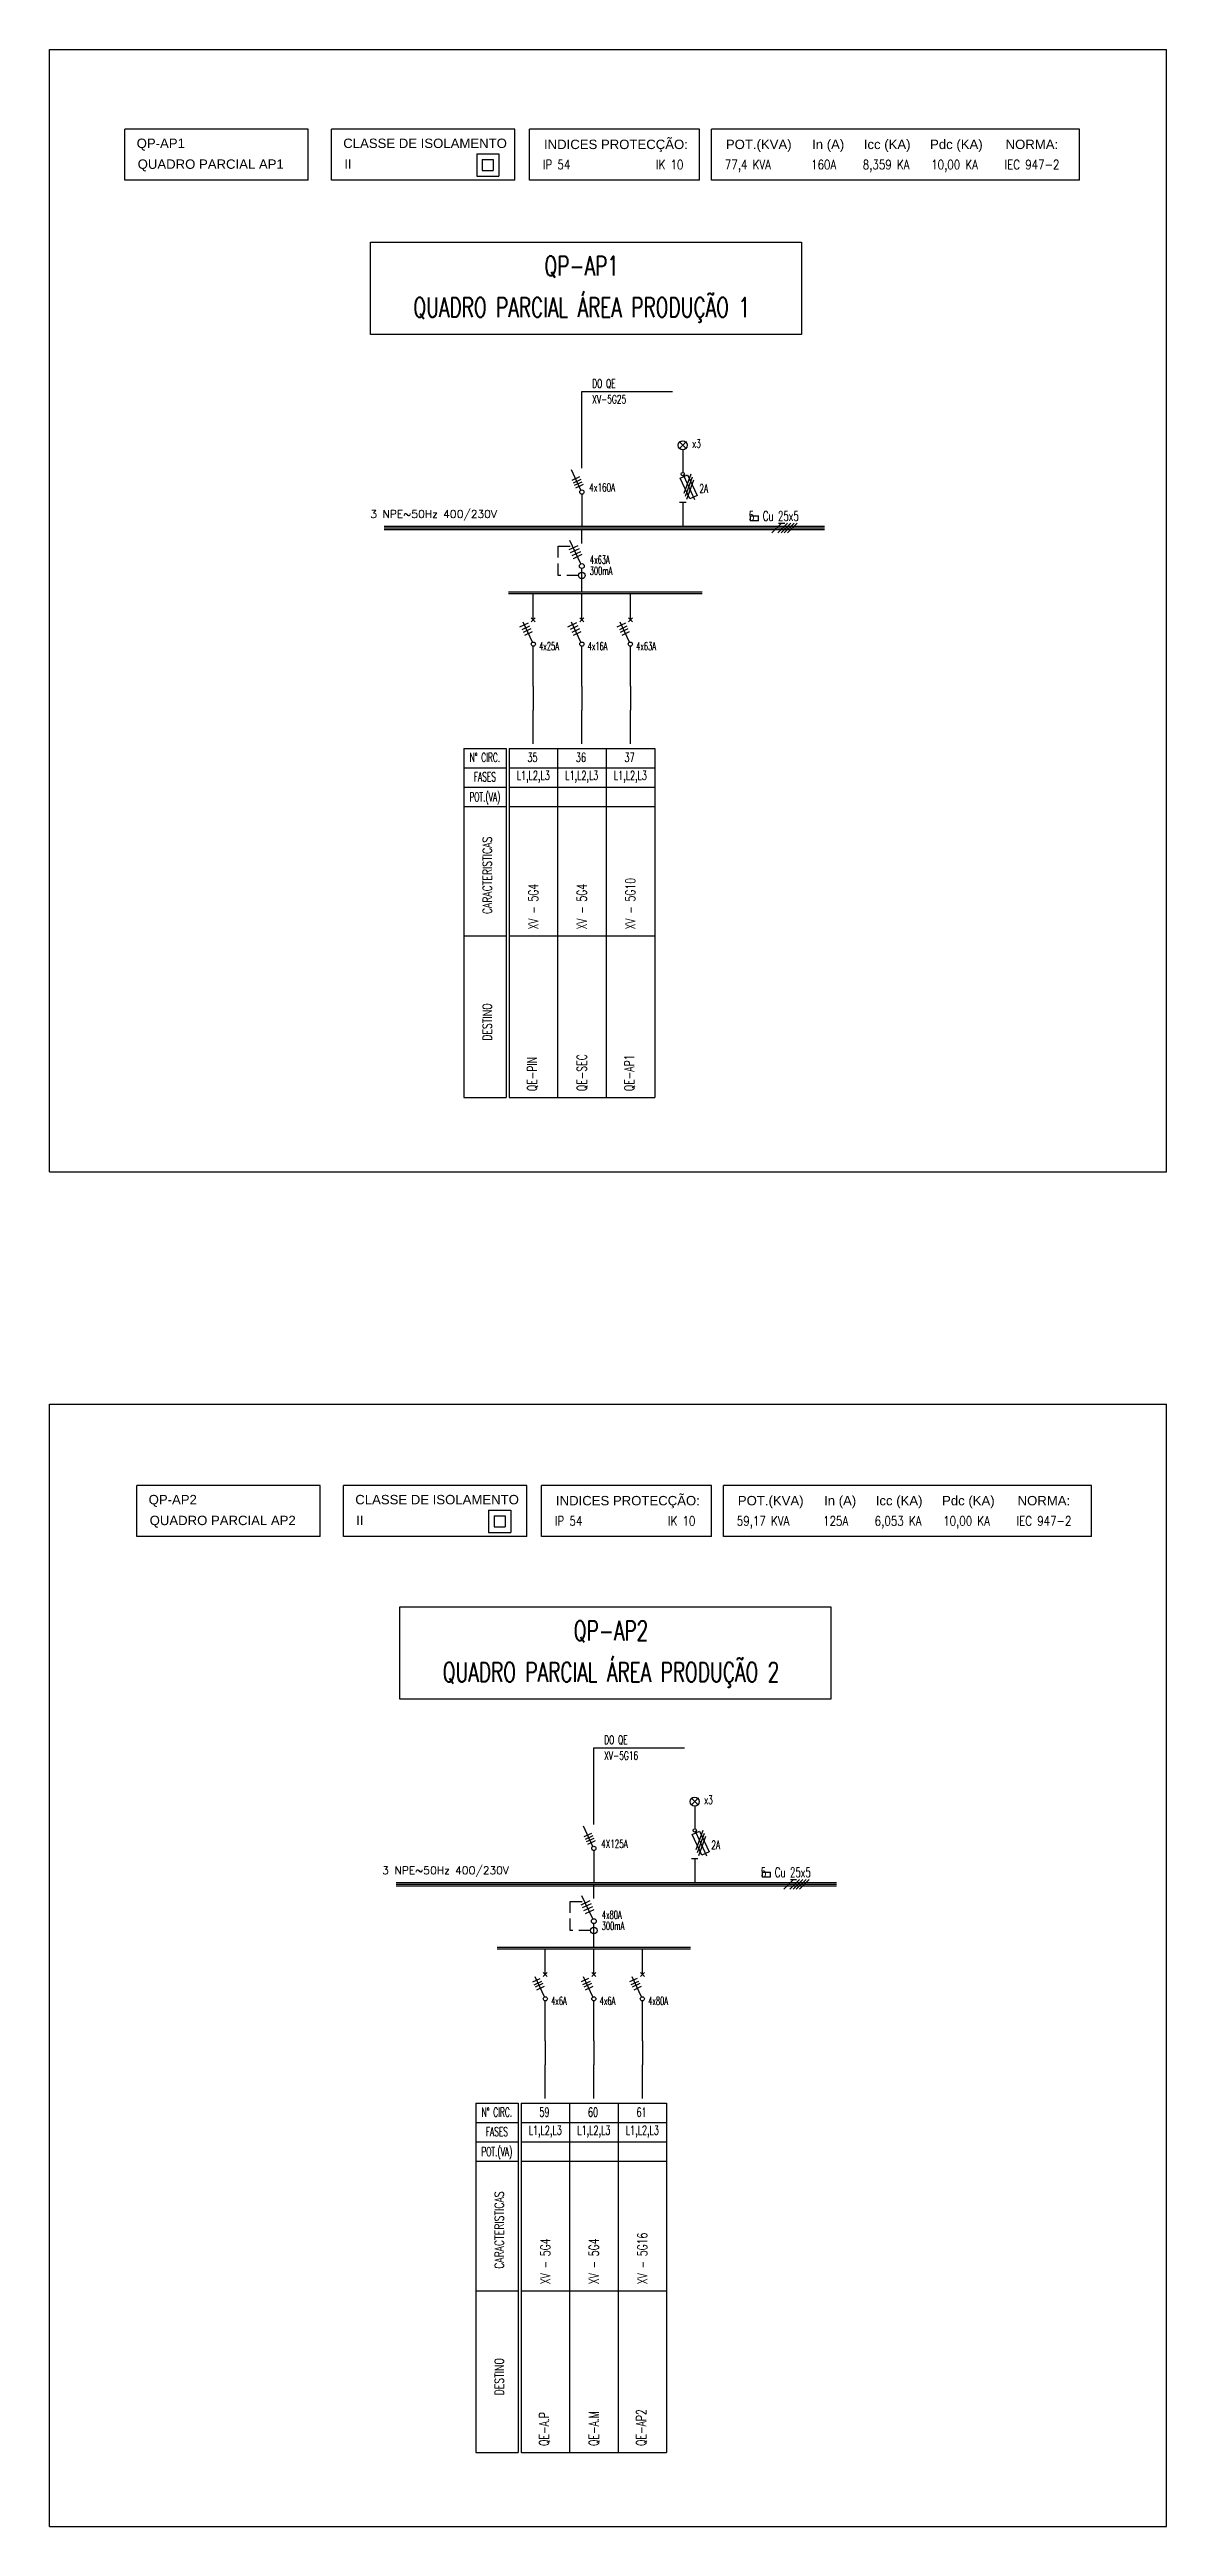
# Model space of a CAD drawing. Header units: millimetres. Extents: x -35961 to -35580, y 154458 to 154764.
# Drawn here: x -35790.2 to -35766.7, y 154487.7 to 154539.8 of the extents above; entities that cross this region are included whole.
import ezdxf
from ezdxf.enums import TextEntityAlignment as Align

# ---------------------------------------------------------------- set-up
doc = ezdxf.new("R2010")
doc.units = ezdxf.units.MM
doc.header["$MEASUREMENT"] = 0
doc.linetypes.add('HIDDEN', pattern=[0.375, 0.25, -0.125])
doc.layers.add('ELÉCTRICO', color=255, linetype='Continuous')
doc.layers.add('SIMBOLOGIA', color=255, linetype='Continuous')
doc.styles.add('ARIAL', font='arial.ttf')
doc.styles.add('ROMANS', font='romans')
doc.styles.add('SIMPLEX', font='SIMPLEX')

msp = doc.modelspace()

# ---------------------------------------------------------------- texts
at = {"layer": 'SIMBOLOGIA', "style": 'ARIAL'}
for s, p in [('QP-AP1', (-35788.409, 154537.733)), ('CLASSE DE ISOLAMENTO', (-35784.063, 154537.733)), ('INDICES PROTECÇÃO:', (-35779.84, 154537.711)), ('POT.(KVA)', (-35776.013, 154537.711)), ('In (A)', (-35774.199, 154537.711)), ('Icc (KA)', (-35773.112, 154537.711)), ('Pdc (KA)', (-35771.717, 154537.711)), ('NORMA:', (-35770.128, 154537.711)), ('QUADRO PARCIAL AP1', (-35788.388, 154537.295)), ('II', (-35784.041, 154537.295)), ('INDICES PROTECÇÃO:', (-35779.588, 154509.161)), ('QP-AP2', (-35788.157, 154509.183)), ('QUADRO PARCIAL AP2', (-35788.136, 154508.745)), ('CLASSE DE ISOLAMENTO', (-35783.81, 154509.183)), ('II', (-35783.789, 154508.745)), ('POT.(KVA)', (-35775.761, 154509.161)), ('In (A)', (-35773.947, 154509.161)), ('Icc (KA)', (-35772.86, 154509.161)), ('Pdc (KA)', (-35771.465, 154509.161)), ('NORMA:', (-35769.876, 154509.161))]:
    msp.add_text(s, height=0.198, dxfattribs=at).set_placement(p)
at = {"layer": 'SIMBOLOGIA', "color": 7, "style": 'ROMANS', "width": 0.8}
for s, p in [('IP 54', (-35779.862, 154537.285)), ('IK 10', (-35777.483, 154537.285)), ('77,4 KVA', (-35776.035, 154537.285)), ('160A', (-35774.22, 154537.285)), ('8,359 KA', (-35773.134, 154537.285)), ('10,00 KA', (-35771.694, 154537.285)), ('IEC 947-2', (-35770.15, 154537.285)), ('IP 54', (-35779.61, 154508.734)), ('IK 10', (-35777.231, 154508.734)), ('59,17 KVA', (-35775.783, 154508.734)), ('125A', (-35773.968, 154508.734)), ('6,053 KA', (-35772.882, 154508.734)), ('10,00 KA', (-35771.442, 154508.734)), ('IEC 947-2', (-35769.898, 154508.734))]:
    msp.add_text(s, height=0.198, dxfattribs=at).set_placement(p)
at = {"layer": 'SIMBOLOGIA', "style": 'SIMPLEX', "width": 0.7}
for s, height, p in [('QP-AP1', 0.4085, (-35779.048, 154535.047)), ('QUADRO PARCIAL ÁREA PRODUÇÃO 1', 0.40846, (-35779.048, 154534.175)), ('QP-AP2', 0.4085, (-35778.431, 154506.319)), ('QUADRO PARCIAL ÁREA PRODUÇÃO 2', 0.40846, (-35778.431, 154505.447))]:
    msp.add_text(s, height=height, dxfattribs=at).set_placement(p, align=Align.CENTER)
at = {"layer": 'SIMBOLOGIA', "style": 'SIMPLEX', "width": 0.65}
for s, height, p in [('DO QE', 0.177, (-35778.825, 154532.687)), ('XV-5G25', 0.177, (-35778.825, 154532.357)), ('x3', 0.177, (-35776.722, 154531.423)), ('4x160A', 0.1702, (-35778.888, 154530.504)), ('2A', 0.177, (-35776.572, 154530.478)), ('DO QE', 0.177, (-35778.573, 154504.137)), ('XV-5G16', 0.177, (-35778.573, 154503.806)), ('x3', 0.177, (-35776.47, 154502.873)), ('4X125A', 0.1702, (-35778.636, 154501.953)), ('2A', 0.177, (-35776.32, 154501.927))]:
    msp.add_text(s, height=height, dxfattribs=at).set_placement(p)
at = {"layer": 'SIMBOLOGIA', "color": 7, "style": 'ROMANS'}
for p in [(-35783.494, 154529.945), (-35783.242, 154501.395)]:
    msp.add_text('3 NPE~50Hz 400/230V', height=0.165, dxfattribs=at).set_placement(p)
at = {"layer": 'SIMBOLOGIA', "style": 'SIMPLEX', "width": 0.65}
for p in [(-35774.479, 154529.884), (-35774.227, 154501.334)]:
    msp.add_text('5  Cu 25x5', height=0.2042, dxfattribs=at).set_placement(p, align=Align.RIGHT)
at = {"layer": 'SIMBOLOGIA', "style": 'SIMPLEX', "width": 0.6}
for s, p in [('300mA', (-35778.876, 154528.919)), ('4x63A', (-35778.873, 154529.153)), ('4x25A', (-35779.941, 154527.333)), ('4x16A', (-35778.92, 154527.333)), ('4x63A', (-35777.899, 154527.333)), ('4x80A', (-35778.621, 154500.628)), ('300mA', (-35778.624, 154500.394)), ('4x6A', (-35779.689, 154498.816)), ('4x6A', (-35778.668, 154498.816)), ('4x80A', (-35777.646, 154498.816))]:
    msp.add_text(s, height=0.1702, dxfattribs=at).set_placement(p, align=Align.TOP_LEFT)
at = {"layer": 'SIMBOLOGIA', "style": 'SIMPLEX'}
for s, width, p in [('N%%D CIRC.', 0.6, (-35781.083, 154524.905)), ('FASES', 0.6, (-35781.083, 154524.496)), ('L1,L2,L3', 0.65, (-35780.065, 154524.496)), ('35', 0.65, (-35780.082, 154524.905)), ('L1,L2,L3', 0.65, (-35779.044, 154524.496)), ('36', 0.65, (-35779.061, 154524.905)), ('L1,L2,L3', 0.65, (-35778.022, 154524.496)), ('37', 0.65, (-35778.039, 154524.905)), ('POT.(VA)', 0.6, (-35781.083, 154524.06)), ('N%%D CIRC.', 0.6, (-35780.831, 154496.388)), ('59', 0.65, (-35779.83, 154496.388)), ('60', 0.65, (-35778.808, 154496.388)), ('61', 0.65, (-35777.787, 154496.388)), ('FASES', 0.6, (-35780.831, 154495.979)), ('L1,L2,L3', 0.65, (-35779.813, 154495.979)), ('L1,L2,L3', 0.65, (-35778.791, 154495.979)), ('L1,L2,L3', 0.65, (-35777.77, 154495.979)), ('POT.(VA)', 0.6, (-35780.831, 154495.543))]:
    msp.add_text(s, height=0.1905, dxfattribs=dict(at, width=width)).set_placement(p, align=Align.MIDDLE)
at = {"layer": 'SIMBOLOGIA', "style": 'SIMPLEX', "width": 0.75}
for s, height, p in [('CARACTERISTICAS', 0.19049, (-35781.034, 154522.421)), ('DESTINO', 0.1905, (-35781.034, 154519.335)), ('CARACTERISTICAS', 0.19049, (-35780.782, 154493.905)), ('DESTINO', 0.1905, (-35780.782, 154490.818))]:
    msp.add_text(s, height=height, rotation=90, dxfattribs=at).set_placement(p, align=Align.MIDDLE)
at = {"layer": 'SIMBOLOGIA', "style": 'SIMPLEX', "width": 0.7}
for s, p in [('XV - 5G4', (-35779.962, 154521.283)), ('XV - 5G4', (-35778.941, 154521.283)), ('XV - 5G10', (-35777.92, 154521.283)), ('QE-PIN', (-35779.987, 154517.879)), ('QE-SEC', (-35778.941, 154517.879)), ('QE-AP1', (-35777.945, 154517.879)), ('XV - 5G16', (-35777.668, 154492.766)), ('XV - 5G4', (-35779.71, 154492.766)), ('XV - 5G4', (-35778.689, 154492.766)), ('QE-AP2', (-35777.693, 154489.362)), ('QE-A.P', (-35779.735, 154489.362)), ('QE-A.M', (-35778.689, 154489.362))]:
    msp.add_text(s, height=0.2042, rotation=90, dxfattribs=at).set_placement(p)

# ---------------------------------------------------------------- linework, layer by layer
at = {"layer": 'ELÉCTRICO', "linetype": 'Continuous', "ltscale": 0.03}
for p, q in [((-35790.242, 154539.806), (-35766.744, 154539.806)), ((-35780.064, 154526.403), (-35780.064, 154525.903)), ((-35779.043, 154526.403), (-35779.043, 154525.903)), ((-35778.022, 154526.403), (-35778.022, 154525.903)), ((-35790.242, 154516.183), (-35766.744, 154516.183)), ((-35790.242, 154511.29), (-35766.744, 154511.29)), ((-35779.812, 154497.886), (-35779.812, 154497.386)), ((-35778.791, 154497.886), (-35778.791, 154497.386)), ((-35777.77, 154497.886), (-35777.77, 154497.386)), ((-35790.242, 154487.667), (-35766.744, 154487.667))]:
    msp.add_line(p, q, dxfattribs=at)
at = {"layer": 'SIMBOLOGIA', "linetype": 'Continuous', "ltscale": 0.03}
for p, q in [((-35790.242, 154516.183), (-35790.242, 154539.806)), ((-35766.744, 154516.183), (-35766.744, 154539.806)), ((-35790.242, 154487.667), (-35790.242, 154511.29)), ((-35766.744, 154487.667), (-35766.744, 154511.29))]:
    msp.add_line(p, q, dxfattribs=at)
at = {"layer": 'SIMBOLOGIA', "color": 8}
for p, q in [((-35788.658, 154537.057), (-35788.658, 154538.128)), ((-35784.802, 154538.128), (-35788.658, 154538.128)), ((-35784.802, 154537.057), (-35784.802, 154538.128)), ((-35784.311, 154537.057), (-35784.311, 154538.128)), ((-35780.455, 154538.128), (-35784.311, 154538.128)), ((-35780.455, 154537.057), (-35780.455, 154538.128)), ((-35780.145, 154537.057), (-35780.145, 154538.128)), ((-35776.566, 154538.128), (-35780.145, 154538.128)), ((-35776.566, 154537.057), (-35776.566, 154538.128)), ((-35776.318, 154537.057), (-35776.318, 154538.128)), ((-35768.573, 154538.128), (-35776.318, 154538.128)), ((-35768.573, 154537.057), (-35768.573, 154538.128)), ((-35784.802, 154537.057), (-35788.658, 154537.057)), ((-35780.455, 154537.057), (-35784.311, 154537.057)), ((-35776.566, 154537.057), (-35780.145, 154537.057)), ((-35768.573, 154537.057), (-35776.318, 154537.057)), ((-35784.55, 154509.578), (-35788.406, 154509.578)), ((-35788.406, 154508.506), (-35788.406, 154509.578)), ((-35784.55, 154508.506), (-35784.55, 154509.578)), ((-35784.059, 154508.506), (-35784.059, 154509.578)), ((-35780.203, 154509.578), (-35784.059, 154509.578)), ((-35780.203, 154508.506), (-35780.203, 154509.578)), ((-35779.893, 154508.506), (-35779.893, 154509.578)), ((-35776.314, 154509.578), (-35779.893, 154509.578)), ((-35776.314, 154508.506), (-35776.314, 154509.578)), ((-35776.066, 154508.506), (-35776.066, 154509.578)), ((-35768.321, 154509.578), (-35776.066, 154509.578)), ((-35768.321, 154508.506), (-35768.321, 154509.578)), ((-35784.55, 154508.506), (-35788.406, 154508.506)), ((-35780.203, 154508.506), (-35784.059, 154508.506)), ((-35776.314, 154508.506), (-35779.893, 154508.506)), ((-35768.321, 154508.506), (-35776.066, 154508.506))]:
    msp.add_line(p, q, dxfattribs=at)
at = {"layer": 'SIMBOLOGIA'}
for p, q in [((-35781.256, 154537.609), (-35780.789, 154537.609)), ((-35781.256, 154537.609), (-35781.256, 154537.142)), ((-35780.789, 154537.609), (-35780.789, 154537.142)), ((-35781.256, 154537.142), (-35780.789, 154537.142)), ((-35781.14, 154537.492), (-35781.14, 154537.259)), ((-35781.14, 154537.492), (-35780.906, 154537.492)), ((-35781.14, 154537.259), (-35780.906, 154537.259)), ((-35780.906, 154537.492), (-35780.906, 154537.259)), ((-35779.046, 154532.608), (-35777.136, 154532.608)), ((-35779.044, 154530.996), (-35779.046, 154532.608)), ((-35776.92, 154531.475), (-35776.997, 154531.552)), ((-35776.92, 154531.475), (-35776.997, 154531.398)), ((-35776.92, 154531.475), (-35776.843, 154531.552)), ((-35776.92, 154531.475), (-35776.843, 154531.398)), ((-35776.92, 154531.38), (-35776.92, 154530.903)), ((-35779.062, 154530.53), (-35779.262, 154530.959)), ((-35779.091, 154530.808), (-35779.253, 154530.732)), ((-35776.973, 154530.781), (-35776.818, 154530.853)), ((-35776.771, 154530.349), (-35776.973, 154530.781)), ((-35776.905, 154530.838), (-35776.67, 154530.333)), ((-35776.75, 154530.867), (-35776.898, 154530.46)), ((-35776.721, 154530.805), (-35776.869, 154530.397)), ((-35776.818, 154530.853), (-35776.617, 154530.421)), ((-35779.066, 154530.754), (-35779.228, 154530.678)), ((-35779.04, 154530.702), (-35779.202, 154530.626)), ((-35779.015, 154530.648), (-35779.177, 154530.572)), ((-35779.043, 154530.445), (-35779.043, 154529.767)), ((-35776.988, 154530.277), (-35776.852, 154530.277)), ((-35776.92, 154530.277), (-35776.92, 154529.767)), ((-35776.692, 154530.743), (-35776.84, 154530.336)), ((-35776.617, 154530.421), (-35776.771, 154530.349)), ((-35773.937, 154529.767), (-35783.203, 154529.767)), ((-35773.937, 154529.733), (-35783.203, 154529.733)), ((-35775.505, 154529.989), (-35775.328, 154529.989)), ((-35775.505, 154529.989), (-35775.505, 154529.884)), ((-35775.328, 154529.884), (-35775.505, 154529.884)), ((-35775.328, 154529.884), (-35775.328, 154529.989)), ((-35775.046, 154529.631), (-35774.842, 154529.835)), ((-35774.92, 154529.631), (-35774.715, 154529.835)), ((-35774.908, 154529.835), (-35774.776, 154529.835)), ((-35774.852, 154529.631), (-35774.647, 154529.835)), ((-35774.784, 154529.631), (-35774.579, 154529.835)), ((-35774.715, 154529.631), (-35774.511, 154529.835)), ((-35773.937, 154529.699), (-35783.203, 154529.699)), ((-35779.13, 154529.36), (-35779.315, 154529.274)), ((-35779.065, 154528.979), (-35779.293, 154529.469)), ((-35779.101, 154529.298), (-35779.286, 154529.212)), ((-35779.072, 154529.236), (-35779.257, 154529.15)), ((-35779.043, 154529.409), (-35779.043, 154529.699)), ((-35779.043, 154529.175), (-35779.228, 154529.088)), ((-35779.043, 154528.388), (-35779.043, 154528.882)), ((-35780.589, 154528.388), (-35776.515, 154528.388)), ((-35780.589, 154528.354), (-35776.515, 154528.354)), ((-35780.064, 154527.806), (-35780.064, 154528.346)), ((-35779.043, 154527.806), (-35779.043, 154528.346)), ((-35778.022, 154527.806), (-35778.022, 154528.346)), ((-35780.172, 154527.731), (-35780.357, 154527.644)), ((-35780.143, 154527.669), (-35780.303, 154527.594)), ((-35780.083, 154527.33), (-35780.28, 154527.753)), ((-35780.023, 154527.759), (-35780.106, 154527.843)), ((-35780.106, 154527.759), (-35780.023, 154527.843)), ((-35779.157, 154527.735), (-35779.342, 154527.648)), ((-35779.128, 154527.673), (-35779.288, 154527.599)), ((-35779.062, 154527.33), (-35779.259, 154527.753)), ((-35779.002, 154527.759), (-35779.085, 154527.843)), ((-35779.085, 154527.759), (-35779.002, 154527.843)), ((-35778.123, 154527.731), (-35778.308, 154527.644)), ((-35778.094, 154527.669), (-35778.254, 154527.594)), ((-35778.041, 154527.33), (-35778.238, 154527.753)), ((-35777.98, 154527.759), (-35778.064, 154527.843)), ((-35778.064, 154527.759), (-35777.98, 154527.843)), ((-35780.116, 154527.61), (-35780.276, 154527.535)), ((-35780.087, 154527.548), (-35780.247, 154527.473)), ((-35780.064, 154526.403), (-35780.064, 154527.246)), ((-35779.095, 154527.61), (-35779.255, 154527.535)), ((-35779.066, 154527.548), (-35779.226, 154527.473)), ((-35779.043, 154526.403), (-35779.043, 154527.246)), ((-35778.074, 154527.61), (-35778.234, 154527.535)), ((-35778.045, 154527.548), (-35778.205, 154527.473)), ((-35778.022, 154526.403), (-35778.022, 154527.246)), ((-35780.064, 154525.189), (-35780.064, 154525.903)), ((-35779.043, 154525.189), (-35779.043, 154525.903)), ((-35778.022, 154525.189), (-35778.022, 154525.903)), ((-35781.004, 154509.058), (-35780.537, 154509.058)), ((-35781.004, 154509.058), (-35781.004, 154508.591)), ((-35780.887, 154508.942), (-35780.887, 154508.708)), ((-35780.887, 154508.942), (-35780.654, 154508.942)), ((-35780.654, 154508.942), (-35780.654, 154508.708)), ((-35780.537, 154509.058), (-35780.537, 154508.591)), ((-35781.004, 154508.591), (-35780.537, 154508.591)), ((-35780.887, 154508.708), (-35780.654, 154508.708)), ((-35778.794, 154504.057), (-35776.884, 154504.057)), ((-35778.792, 154502.446), (-35778.792, 154504.057)), ((-35776.668, 154502.924), (-35776.745, 154503.001)), ((-35776.668, 154502.924), (-35776.745, 154502.847)), ((-35776.668, 154502.924), (-35776.591, 154503.001)), ((-35776.668, 154502.924), (-35776.591, 154502.847)), ((-35776.668, 154502.829), (-35776.668, 154502.353)), ((-35778.81, 154501.98), (-35779.01, 154502.408)), ((-35778.839, 154502.257), (-35779.001, 154502.182)), ((-35778.814, 154502.203), (-35778.976, 154502.128)), ((-35778.788, 154502.151), (-35778.95, 154502.075)), ((-35778.762, 154502.097), (-35778.924, 154502.021)), ((-35776.72, 154502.23), (-35776.566, 154502.302)), ((-35776.519, 154501.798), (-35776.72, 154502.23)), ((-35776.653, 154502.288), (-35776.418, 154501.782)), ((-35776.498, 154502.316), (-35776.646, 154501.909)), ((-35776.468, 154502.254), (-35776.617, 154501.847)), ((-35776.44, 154502.192), (-35776.588, 154501.785)), ((-35776.566, 154502.302), (-35776.365, 154501.87)), ((-35778.791, 154501.894), (-35778.791, 154501.216)), ((-35776.736, 154501.727), (-35776.6, 154501.727)), ((-35776.668, 154501.727), (-35776.668, 154501.216)), ((-35776.365, 154501.87), (-35776.519, 154501.798)), ((-35773.685, 154501.216), (-35782.951, 154501.216)), ((-35773.685, 154501.182), (-35782.951, 154501.182)), ((-35773.685, 154501.148), (-35782.951, 154501.148)), ((-35778.791, 154500.884), (-35778.791, 154501.174)), ((-35775.253, 154501.439), (-35775.076, 154501.439)), ((-35775.253, 154501.439), (-35775.253, 154501.334)), ((-35775.076, 154501.334), (-35775.253, 154501.334)), ((-35775.076, 154501.334), (-35775.076, 154501.439)), ((-35774.794, 154501.08), (-35774.59, 154501.284)), ((-35774.668, 154501.08), (-35774.463, 154501.284)), ((-35774.656, 154501.284), (-35774.524, 154501.284)), ((-35774.599, 154501.08), (-35774.395, 154501.284)), ((-35774.531, 154501.08), (-35774.327, 154501.284)), ((-35774.463, 154501.08), (-35774.259, 154501.284)), ((-35778.878, 154500.835), (-35779.063, 154500.748)), ((-35778.813, 154500.454), (-35779.041, 154500.944)), ((-35778.849, 154500.773), (-35779.034, 154500.687)), ((-35778.82, 154500.711), (-35779.005, 154500.625)), ((-35778.791, 154500.65), (-35778.976, 154500.563)), ((-35778.791, 154499.863), (-35778.791, 154500.357)), ((-35780.828, 154499.863), (-35776.754, 154499.863)), ((-35780.828, 154499.829), (-35776.754, 154499.829)), ((-35779.812, 154499.29), (-35779.812, 154499.829)), ((-35778.791, 154499.29), (-35778.791, 154499.829)), ((-35777.77, 154499.29), (-35777.77, 154499.829)), ((-35779.924, 154499.196), (-35780.084, 154499.122)), ((-35779.895, 154499.135), (-35780.055, 154499.06)), ((-35779.831, 154498.813), (-35780.028, 154499.237)), ((-35779.864, 154499.093), (-35780.024, 154499.018)), ((-35779.835, 154499.031), (-35779.995, 154498.957)), ((-35779.771, 154499.243), (-35779.854, 154499.326)), ((-35779.854, 154499.243), (-35779.771, 154499.326)), ((-35778.9, 154499.202), (-35779.06, 154499.128)), ((-35778.871, 154499.141), (-35779.031, 154499.066)), ((-35778.81, 154498.813), (-35779.007, 154499.237)), ((-35778.843, 154499.093), (-35779.003, 154499.018)), ((-35778.814, 154499.031), (-35778.974, 154498.957)), ((-35778.749, 154499.243), (-35778.833, 154499.326)), ((-35778.833, 154499.243), (-35778.749, 154499.326)), ((-35777.88, 154499.202), (-35778.039, 154499.128)), ((-35777.851, 154499.141), (-35778.011, 154499.066)), ((-35777.789, 154498.813), (-35777.986, 154499.237)), ((-35777.822, 154499.093), (-35777.982, 154499.018)), ((-35777.793, 154499.031), (-35777.953, 154498.957)), ((-35777.728, 154499.243), (-35777.812, 154499.326)), ((-35777.812, 154499.243), (-35777.728, 154499.326)), ((-35779.812, 154497.886), (-35779.812, 154498.729)), ((-35778.791, 154497.886), (-35778.791, 154498.729)), ((-35777.77, 154497.886), (-35777.77, 154498.729)), ((-35779.812, 154496.673), (-35779.812, 154497.386)), ((-35778.791, 154496.673), (-35778.791, 154497.386)), ((-35777.77, 154496.673), (-35777.77, 154497.386))]:
    msp.add_line(p, q, dxfattribs=at)
at = {"layer": 'SIMBOLOGIA', "linetype": 'HIDDEN'}
for p, q in [((-35779.538, 154528.737), (-35779.538, 154529.35)), ((-35779.538, 154529.35), (-35779.238, 154529.35)), ((-35779.111, 154528.737), (-35779.538, 154528.737)), ((-35779.286, 154500.212), (-35779.286, 154500.825)), ((-35779.286, 154500.825), (-35778.986, 154500.825)), ((-35778.859, 154500.212), (-35779.286, 154500.212))]:
    msp.add_line(p, q, dxfattribs=at)
at = {"layer": 'SIMBOLOGIA', "linetype": 'Continuous'}
for p, q in [((-35781.527, 154525.095), (-35781.527, 154517.743)), ((-35781.527, 154525.095), (-35780.638, 154525.095)), ((-35780.638, 154525.095), (-35780.638, 154517.743)), ((-35780.575, 154525.095), (-35777.511, 154525.095)), ((-35780.575, 154525.095), (-35780.575, 154517.743)), ((-35779.554, 154525.095), (-35779.554, 154517.743)), ((-35778.533, 154525.095), (-35778.533, 154517.743)), ((-35777.511, 154525.095), (-35777.511, 154517.743)), ((-35781.527, 154524.687), (-35780.638, 154524.687)), ((-35780.575, 154524.687), (-35777.511, 154524.687)), ((-35781.527, 154524.278), (-35780.638, 154524.278)), ((-35780.575, 154524.278), (-35777.511, 154524.278)), ((-35781.527, 154523.87), (-35780.638, 154523.87)), ((-35780.575, 154523.87), (-35777.511, 154523.87)), ((-35781.527, 154521.147), (-35780.638, 154521.147)), ((-35780.575, 154521.147), (-35777.511, 154521.147)), ((-35781.527, 154517.743), (-35780.638, 154517.743)), ((-35780.575, 154517.743), (-35777.511, 154517.743)), ((-35781.275, 154496.578), (-35781.275, 154489.226)), ((-35781.275, 154496.578), (-35780.386, 154496.578)), ((-35780.386, 154496.578), (-35780.386, 154489.226)), ((-35780.323, 154496.578), (-35777.259, 154496.578)), ((-35780.323, 154496.578), (-35780.323, 154489.226)), ((-35779.302, 154496.578), (-35779.302, 154489.226)), ((-35778.281, 154496.578), (-35778.281, 154489.226)), ((-35777.259, 154496.578), (-35777.259, 154489.226)), ((-35781.275, 154496.17), (-35780.386, 154496.17)), ((-35780.323, 154496.17), (-35777.259, 154496.17)), ((-35781.275, 154495.761), (-35780.386, 154495.761)), ((-35781.275, 154495.353), (-35780.386, 154495.353)), ((-35780.323, 154495.761), (-35777.259, 154495.761)), ((-35780.323, 154495.353), (-35777.259, 154495.353)), ((-35781.275, 154492.63), (-35780.386, 154492.63)), ((-35780.323, 154492.63), (-35777.259, 154492.63)), ((-35781.275, 154489.226), (-35780.386, 154489.226)), ((-35780.323, 154489.226), (-35777.259, 154489.226))]:
    msp.add_line(p, q, dxfattribs=at)
at = {"layer": 'SIMBOLOGIA'}
for points in [[(-35783.49, 154535.752), (-35774.419, 154535.752), (-35774.419, 154533.807), (-35783.49, 154533.807)], [(-35782.873, 154507.024), (-35773.802, 154507.024), (-35773.802, 154505.079), (-35782.873, 154505.079)]]:
    msp.add_lwpolyline(points, close=True, dxfattribs=at)
for centre, radius in [((-35776.92, 154531.475), 0.0953), ((-35776.92, 154530.869), 0.034), ((-35779.043, 154530.49), 0.0447), ((-35779.043, 154528.737), 0.0681), ((-35779.043, 154528.933), 0.0511), ((-35780.064, 154527.29), 0.0441), ((-35779.043, 154527.29), 0.0441), ((-35778.022, 154527.29), 0.0441), ((-35776.668, 154502.924), 0.0953), ((-35776.668, 154502.319), 0.034), ((-35778.791, 154501.939), 0.0447), ((-35778.791, 154500.212), 0.0681), ((-35778.791, 154500.408), 0.0511), ((-35779.812, 154498.773), 0.0441), ((-35778.791, 154498.773), 0.0441), ((-35777.77, 154498.773), 0.0441)]:
    msp.add_circle(centre, radius, dxfattribs=at)

msp.set_redraw_order([(e.dxf.handle, doc.entitydb.next_handle()) for e in msp.query("TEXT MTEXT ATTDEF DIMENSION ARC_DIMENSION")])  # texts and dimensions are drawn at this point

doc.saveas('drawing.dxf')
